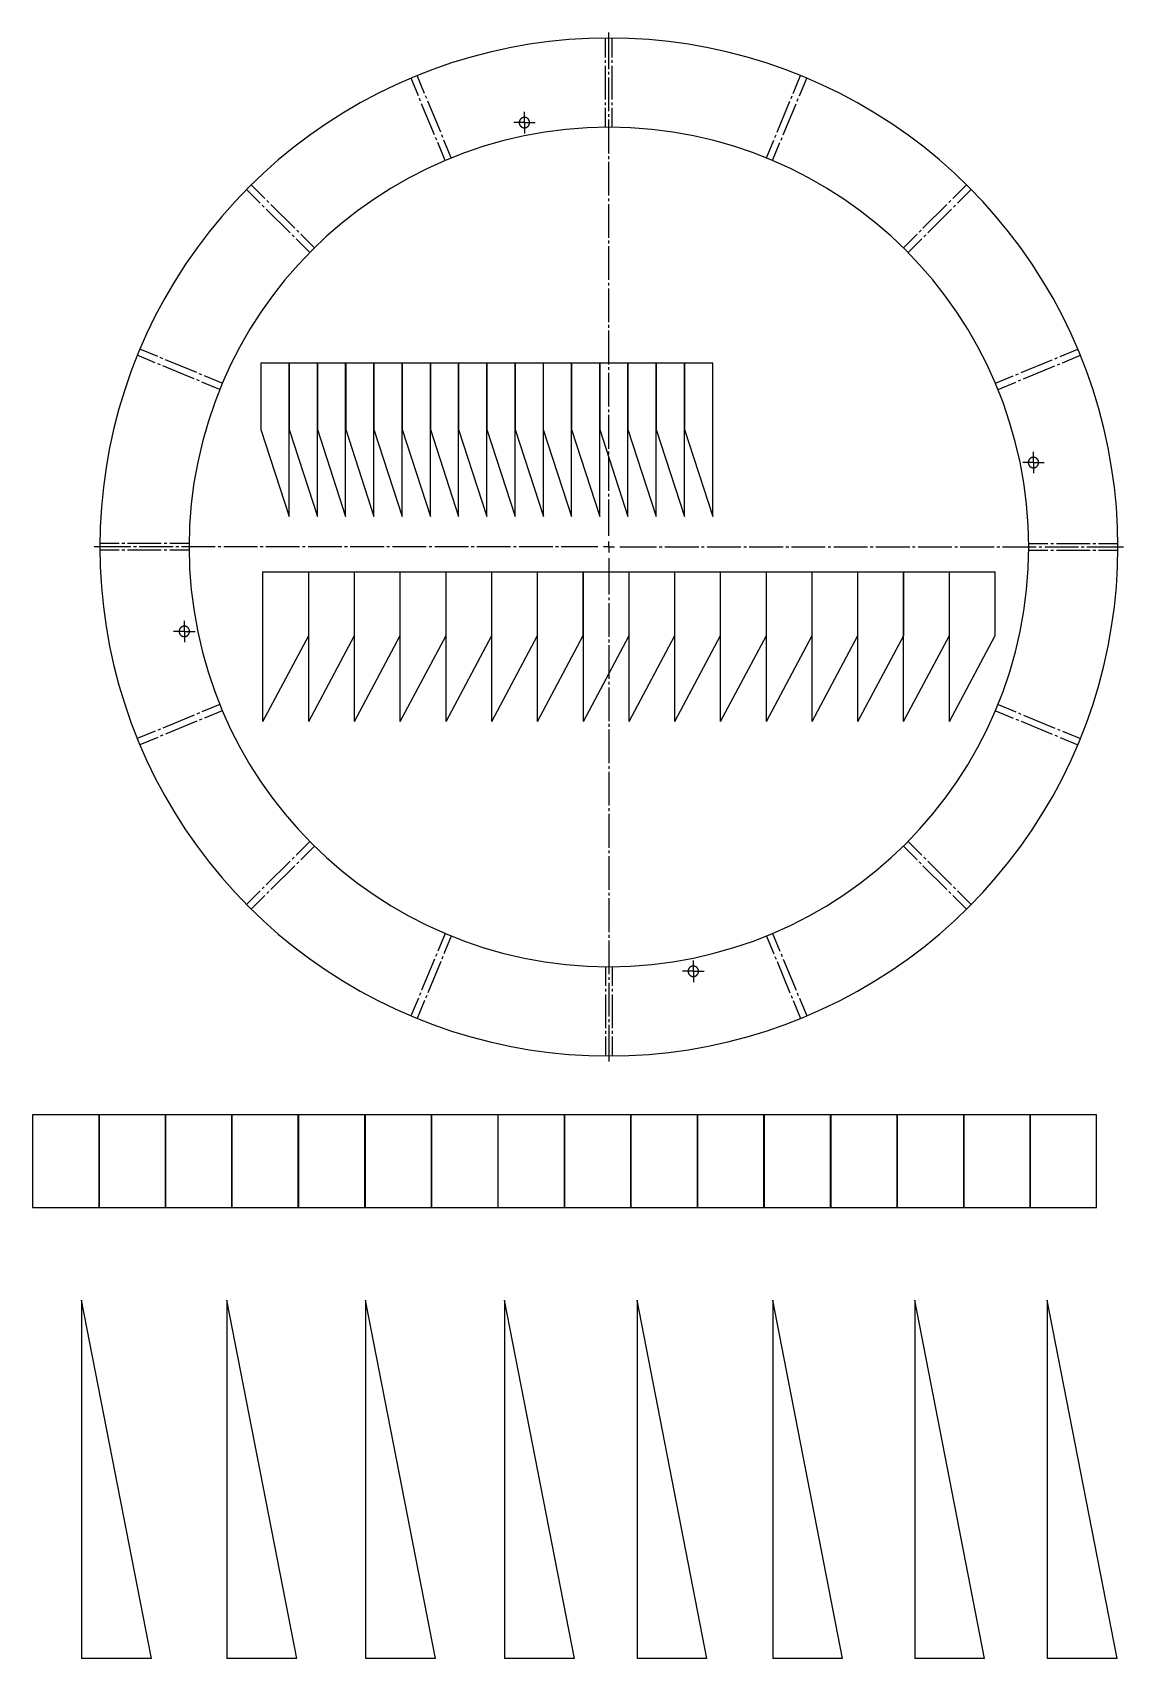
# Model space of a CAD drawing. Extents: x 84 to 1480, y 183 to 2264.
import ezdxf

# ---------------------------------------------------------------- set-up
doc = ezdxf.new("R2010")
doc.units = 0
doc.layers.add('R5_DOME_SHEET_1', color=7, linetype='CONTINUOUS')

msp = doc.modelspace()

# ---------------------------------------------------------------- linework, layer by layer
at = {"layer": 'R5_DOME_SHEET_1', "color": 7}
msp.add_lwpolyline([(1473.239963, 1605.43996), (1472.759963, 1630.999959), (1471.259963, 1656.559959), (1468.739963, 1681.999958), (1465.199963, 1707.319957), (1460.699963, 1732.519957), (1455.239964, 1757.478956), (1448.759964, 1782.259955), (1441.379964, 1806.739955), (1432.979964, 1830.919954), (1423.679964, 1854.739954), (1413.419965, 1878.139953), (1402.259965, 1901.178952), (1390.199965, 1923.739952), (1377.239966, 1945.819951), (1363.439966, 1967.358951), (1348.799966, 1988.29995), (1333.379967, 2008.69895), (1317.179967, 2028.499949), (1300.199967, 2047.639949), (1282.439968, 2066.059948), (1264.019968, 2083.759948), (1244.879969, 2100.799947), (1225.079969, 2116.999947), (1204.73997, 2132.418947), (1183.73997, 2147.059946), (1162.199971, 2160.858946), (1140.119971, 2173.819946), (1117.559972, 2185.878945), (1094.519973, 2197.039945), (1071.119973, 2207.239945), (1047.299974, 2216.599945), (1023.119974, 2224.938944), (998.639975, 2232.378944), (973.859976, 2238.858944), (948.899976, 2244.318944), (923.699977, 2248.818944), (898.379978, 2252.358944), (872.939978, 2254.818944), (847.379979, 2256.318944), (821.819979, 2256.858944), (796.25998, 2256.318944), (770.699981, 2254.818944), (745.259981, 2252.358944), (719.879982, 2248.818944), (694.739983, 2244.318944), (669.719983, 2238.858944), (644.999984, 2232.378944), (620.519984, 2224.938944), (596.339985, 2216.599945), (572.519986, 2207.239945), (549.059986, 2197.039945), (526.079987, 2185.878945), (503.519987, 2173.819946), (481.439988, 2160.858946), (459.899989, 2147.059946), (438.899989, 2132.418947), (418.49999, 2116.999947), (398.75999, 2100.799947), (379.619991, 2083.759948), (361.199991, 2066.059948), (343.439991, 2047.639949), (326.459992, 2028.499949), (310.259992, 2008.69895), (294.779993, 1988.29995), (280.199993, 1967.358951), (266.399993, 1945.819951), (253.439994, 1923.739952), (241.379994, 1901.178952), (230.219994, 1878.139953), (219.959995, 1854.739954), (210.659995, 1830.919954), (202.259995, 1806.739955), (194.819995, 1782.259955), (188.399995, 1757.478956), (182.879995, 1732.519957), (178.379996, 1707.319957), (174.899996, 1681.999958), (172.379996, 1656.559959), (170.879996, 1630.999959), (170.399996, 1605.43996), (170.879996, 1579.879961), (172.379996, 1554.319961), (174.899996, 1528.879962), (178.379996, 1503.499962), (182.879995, 1478.358963), (188.399995, 1453.339964), (194.819995, 1428.619964), (202.259995, 1404.139965), (210.659995, 1379.959966), (219.959995, 1356.139966), (230.219994, 1332.679967), (241.379994, 1309.699967), (253.439994, 1287.139968), (266.399993, 1265.059968), (280.199993, 1243.519969), (294.779993, 1222.519969), (310.259992, 1202.11997), (326.459992, 1182.37997), (343.439991, 1163.239971), (361.199991, 1144.819971), (379.619991, 1127.059972), (398.75999, 1110.079972), (418.49999, 1093.819973), (438.899989, 1078.399973), (459.899989, 1063.759973), (481.439988, 1050.019974), (503.519987, 1037.059974), (526.079987, 1024.999974), (549.059986, 1013.839975), (572.519986, 1003.579975), (596.339985, 994.279975), (620.519984, 985.879975), (644.999984, 978.439976), (669.719983, 972.019976), (694.739983, 966.499976), (719.879982, 961.999976), (745.259981, 958.519976), (770.699981, 955.999976), (796.25998, 954.499976), (821.819979, 954.019976), (847.379979, 954.499976), (872.939978, 955.999976), (898.379978, 958.519976), (923.699977, 961.999976), (948.899976, 966.499976), (973.859976, 972.019976), (998.639975, 978.439976), (1023.119974, 985.879975), (1047.299974, 994.279975), (1071.119973, 1003.579975), (1094.519973, 1013.839975), (1117.559972, 1024.999974), (1140.119971, 1037.059974), (1162.199971, 1050.019974), (1183.73997, 1063.759973), (1204.73997, 1078.399973), (1225.079969, 1093.819973), (1244.879969, 1110.079972), (1264.019968, 1127.059972), (1282.439968, 1144.819971), (1300.199967, 1163.239971), (1317.179967, 1182.37997), (1333.379967, 1202.11997), (1348.799966, 1222.519969), (1363.439966, 1243.519969), (1377.239966, 1265.059968), (1390.199965, 1287.139968), (1402.259965, 1309.699967), (1413.419965, 1332.679967), (1423.679964, 1356.139966), (1432.979964, 1379.959966), (1441.379964, 1404.139965), (1448.759964, 1428.619964), (1455.239964, 1453.339964), (1460.699963, 1478.358963), (1465.199963, 1503.499962), (1468.739963, 1528.879962), (1471.259963, 1554.319961), (1472.759963, 1579.879961)], close=True, dxfattribs=at)
for points in [[(817.55998, 2232.139944), (817.55998, 2256.858944)], [(821.819979, 2217.198945), (821.819979, 2260.398943), (821.819979, 2263.938943)], [(826.079979, 2232.139944), (826.079979, 2256.858944)], [(817.55998, 2224.938944), (817.55998, 2228.539944)], [(826.079979, 2224.938944), (826.079979, 2228.539944)], [(585.899985, 2186.059945), (576.479986, 2208.918945)], [(817.55998, 2178.139946), (817.55998, 2221.338944)], [(821.819979, 2209.999945), (821.819979, 2213.599945)], [(821.819979, 2163.198946), (821.819979, 2206.398945)], [(826.079979, 2178.139946), (826.079979, 2221.338944)], [(1057.679974, 2186.059945), (1067.099973, 2208.918945)], [(578.039986, 2182.819945), (568.619986, 2205.678945)], [(1065.539973, 2182.819945), (1074.959973, 2205.678945)], [(580.799985, 2176.218946), (579.419986, 2179.519946)], [(598.679985, 2132.958947), (582.179985, 2172.858946)], [(588.659985, 2179.458946), (587.279985, 2182.759945)], [(606.539985, 2136.198947), (590.039985, 2176.099946)], [(817.55998, 2170.938946), (817.55998, 2174.539946)], [(817.55998, 2142.619946), (817.55998, 2167.339946)], [(826.079979, 2170.938946), (826.079979, 2174.539946)], [(826.079979, 2142.619946), (826.079979, 2167.339946)], [(1037.039974, 2136.198947), (1053.539974, 2176.099946)], [(1044.899974, 2132.958947), (1061.399973, 2172.858946)], [(1054.919974, 2179.458946), (1056.299974, 2182.759945)], [(1062.779973, 2176.218946), (1064.159973, 2179.519946)], [(706.679982, 2148.619946), (700.019982, 2148.619946)], [(713.759982, 2148.619946), (706.679982, 2148.619946)], [(708.659982, 2152.999946), (708.659982, 2152.938946), (708.599982, 2152.878946), (708.539982, 2152.819946), (708.479982, 2152.759946), (708.419982, 2152.698946), (708.359982, 2152.639946), (708.359982, 2152.579946), (708.299982, 2152.458946), (708.239982, 2152.398946), (708.179982, 2152.339946), (708.119982, 2152.279946), (708.119982, 2152.218946), (708.059982, 2152.158946), (707.999982, 2152.099946), (707.999982, 2151.978946), (707.879982, 2151.858946), (707.879982, 2151.799946), (707.819982, 2151.739946), (707.759982, 2151.619946), (707.759982, 2151.559946), (707.699982, 2151.499946), (707.699982, 2151.438946), (707.639982, 2151.319946), (707.579982, 2151.259946), (707.579982, 2151.198946), (707.519982, 2151.139946), (707.519982, 2151.019946), (707.459982, 2150.958946), (707.459982, 2150.839946), (707.399982, 2150.718946), (707.399982, 2150.658946), (707.339982, 2150.599946), (707.339982, 2150.418946), (707.279982, 2150.358946), (707.279982, 2150.178946), (707.219982, 2150.119946), (707.219982, 2149.938946), (707.159982, 2149.878946), (707.159982, 2149.519946), (707.099982, 2149.458946)], [(707.099982, 2148.019946), (707.099982, 2147.839946), (707.159982, 2147.779946), (707.159982, 2147.418946), (707.219982, 2147.358946), (707.219982, 2147.178946), (707.279982, 2147.119946), (707.279982, 2146.938946), (707.339982, 2146.878946), (707.339982, 2146.698946), (707.399982, 2146.639946), (707.399982, 2146.579946), (707.459982, 2146.458946), (707.459982, 2146.339946), (707.519982, 2146.279946), (707.519982, 2146.158946), (707.579982, 2146.099946), (707.579982, 2146.039946), (707.639982, 2145.978946), (707.699982, 2145.858946), (707.699982, 2145.799946), (707.759982, 2145.739946), (707.759982, 2145.678946), (707.819982, 2145.559946), (707.879982, 2145.499946), (707.879982, 2145.438946), (707.939982, 2145.378946), (707.999982, 2145.319946), (707.999982, 2145.198946)], [(708.599982, 2144.418946), (708.659982, 2144.358946), (708.659982, 2144.299946), (708.719982, 2144.239946), (708.779982, 2144.178946), (708.839982, 2144.119946), (708.899982, 2144.059946)], [(712.919982, 2155.279946), (712.859982, 2155.218946), (712.499982, 2155.218946), (712.439982, 2155.158946), (712.259982, 2155.158946), (712.199982, 2155.099946), (712.019982, 2155.099946), (711.959982, 2155.039946), (711.779982, 2155.039946), (711.719982, 2154.978946), (711.659982, 2154.978946), (711.539982, 2154.918946), (711.419982, 2154.918946), (711.359982, 2154.858946), (711.239982, 2154.858946), (711.179982, 2154.799946), (711.119982, 2154.799946), (711.059982, 2154.739946), (710.939982, 2154.678946), (710.879982, 2154.678946), (710.819982, 2154.619946), (710.759982, 2154.619946), (710.639982, 2154.559946), (710.579982, 2154.499946), (710.519982, 2154.499946), (710.399982, 2154.378946), (710.279982, 2154.378946), (710.219982, 2154.319946), (710.159982, 2154.259946), (710.099982, 2154.259946), (710.039982, 2154.198946), (709.979982, 2154.139946), (709.919982, 2154.079946), (709.799982, 2154.019946), (709.739982, 2154.019946), (709.619982, 2153.898946), (709.559982, 2153.839946), (709.439982, 2153.718946), (709.379982, 2153.718946)], [(710.879982, 2142.619946), (710.939982, 2142.619946), (711.059982, 2142.559946), (711.119982, 2142.499946), (711.179982, 2142.499946), (711.239982, 2142.438946), (711.359982, 2142.438946), (711.419982, 2142.378946), (711.539982, 2142.378946), (711.659982, 2142.319946), (711.719982, 2142.319946), (711.779982, 2142.259946), (711.959982, 2142.259946), (712.019982, 2142.198946), (712.199982, 2142.198946), (712.259982, 2142.139946), (712.439982, 2142.139946), (712.499982, 2142.079946), (712.859982, 2142.079946), (712.919982, 2142.019946), (713.639982, 2142.019946), (713.759982, 2141.958946), (713.819982, 2142.019946), (714.539982, 2142.019946), (714.599982, 2142.079946), (714.959982, 2142.079946), (715.019982, 2142.139946), (715.199982, 2142.139946), (715.259982, 2142.198946), (715.439982, 2142.198946), (715.499982, 2142.259946), (715.679982, 2142.259946), (715.739982, 2142.319946), (715.799982, 2142.319946), (715.919982, 2142.378946), (716.039982, 2142.378946), (716.099982, 2142.438946), (716.219982, 2142.438946), (716.279982, 2142.499946), (716.339982, 2142.499946), (716.399982, 2142.559946), (716.519982, 2142.619946), (716.579982, 2142.619946), (716.639982, 2142.678946), (716.699982, 2142.678946), (716.819982, 2142.739946), (716.879982, 2142.799946), (716.939982, 2142.799946), (716.999982, 2142.858946), (717.059982, 2142.918946), (717.179982, 2142.918946), (717.299982, 2143.039946), (717.359982, 2143.039946), (717.419982, 2143.099946), (717.479982, 2143.158946), (717.539982, 2143.218946), (717.659982, 2143.279946), (717.719982, 2143.279946), (717.779982, 2143.339946), (717.839982, 2143.398946), (718.019982, 2143.579946), (718.079982, 2143.579946), (718.139982, 2143.639946), (718.199982, 2143.698946), (718.319982, 2143.819946), (718.379982, 2143.878946), (718.619982, 2144.119946), (718.679982, 2144.178946), (718.799982, 2144.299946), (718.799982, 2144.358946), (718.919982, 2144.478946), (718.979982, 2144.539946), (719.039982, 2144.599946), (719.099982, 2144.658946), (719.099982, 2144.718946), (719.159982, 2144.839946), (719.219982, 2144.898946), (719.339982, 2145.019946), (719.339982, 2145.079946), (719.399982, 2145.139946), (719.459982, 2145.198946), (719.459982, 2145.319946), (719.519982, 2145.378946), (719.579982, 2145.438946), (719.579982, 2145.499946), (719.639982, 2145.559946), (719.699982, 2145.678946), (719.699982, 2145.739946), (719.759982, 2145.799946), (719.759982, 2145.858946), (719.819982, 2145.978946), (719.879982, 2146.039946), (719.879982, 2146.099946), (719.939982, 2146.158946), (719.939982, 2146.279946), (719.999982, 2146.339946), (719.999982, 2146.458946), (720.059982, 2146.579946), (720.059982, 2146.639946), (720.119982, 2146.698946), (720.119982, 2146.878946), (720.179982, 2146.938946), (720.179982, 2147.119946), (720.239982, 2147.178946), (720.239982, 2147.358946), (720.299982, 2147.418946), (720.299982, 2147.779946), (720.359982, 2147.839946), (720.359982, 2148.559946), (720.419982, 2148.678946)], [(713.759982, 2155.698946), (713.759982, 2162.358946)], [(713.759982, 2148.619946), (713.759982, 2155.698946)], [(713.759982, 2148.619946), (713.759982, 2141.539946)], [(713.759982, 2148.619946), (720.839982, 2148.619946)], [(717.179982, 2154.378946), (717.059982, 2154.378946), (716.939982, 2154.499946), (716.879982, 2154.499946), (716.819982, 2154.559946), (716.699982, 2154.619946), (716.639982, 2154.619946), (716.579982, 2154.678946), (716.519982, 2154.678946), (716.399982, 2154.739946), (716.339982, 2154.799946), (716.279982, 2154.799946), (716.219982, 2154.858946), (716.099982, 2154.858946), (716.039982, 2154.918946), (715.919982, 2154.918946), (715.799982, 2154.978946), (715.739982, 2154.978946), (715.679982, 2155.039946), (715.499982, 2155.039946), (715.439982, 2155.099946), (715.259982, 2155.099946), (715.199982, 2155.158946), (715.019982, 2155.158946), (714.959982, 2155.218946), (714.599982, 2155.218946), (714.539982, 2155.279946), (714.359982, 2155.279946)], [(718.319982, 2153.478946), (718.199982, 2153.599946), (718.139982, 2153.658946), (718.079982, 2153.718946), (718.019982, 2153.718946), (717.959982, 2153.779946)], [(719.519982, 2151.918946), (719.459982, 2151.978946), (719.459982, 2152.099946), (719.399982, 2152.158946), (719.339982, 2152.218946), (719.339982, 2152.279946), (719.279982, 2152.339946), (719.219982, 2152.398946), (719.159982, 2152.458946), (719.099982, 2152.579946), (719.099982, 2152.639946), (719.039982, 2152.698946), (718.979982, 2152.759946)], [(720.419982, 2148.619946), (720.359982, 2148.739946), (720.359982, 2149.458946), (720.299982, 2149.519946), (720.299982, 2149.878946), (720.239982, 2149.938946), (720.239982, 2150.119946), (720.179982, 2150.178946), (720.179982, 2150.358946), (720.119982, 2150.418946), (720.119982, 2150.599946), (720.059982, 2150.658946), (720.059982, 2150.718946), (719.999982, 2150.839946), (719.999982, 2150.958946), (719.939982, 2151.019946), (719.939982, 2151.139946), (719.879982, 2151.198946), (719.879982, 2151.259946), (719.819982, 2151.319946), (719.759982, 2151.438946), (719.759982, 2151.499946)], [(720.839982, 2148.619946), (727.499982, 2148.619946)], [(821.819979, 2155.999946), (821.819979, 2159.599946)], [(821.819979, 2109.198947), (821.819979, 2152.398946)], [(601.439985, 2126.299947), (600.059985, 2129.599947)], [(612.299985, 2100.139947), (602.819985, 2122.999947)], [(609.299985, 2129.539947), (607.919985, 2132.839947)], [(620.159984, 2103.378947), (610.679985, 2126.239947)], [(709.619982, 2143.398946), (709.679982, 2143.339946), (709.739982, 2143.279946), (709.799982, 2143.279946), (709.919982, 2143.218946), (709.979982, 2143.158946), (710.039982, 2143.099946), (710.099982, 2143.039946), (710.159982, 2143.039946), (710.219982, 2142.978946), (710.279982, 2142.918946), (710.399982, 2142.918946), (710.459982, 2142.858946)], [(713.759982, 2141.539946), (713.759982, 2134.878947)], [(1023.479974, 2103.378947), (1032.899974, 2126.239947)], [(1031.339974, 2100.139947), (1040.759974, 2122.999947)], [(1034.279974, 2129.539947), (1035.659974, 2132.839947)], [(1042.139974, 2126.299947), (1043.519974, 2129.599947)], [(821.819979, 2101.999947), (821.819979, 2105.599947)], [(821.819979, 2055.198949), (821.819979, 2098.398948)], [(375.659991, 2045.598949), (358.199991, 2063.059948)], [(381.65999, 2051.599949), (364.199991, 2069.059948)], [(1261.919968, 2051.599949), (1279.439968, 2069.059948)], [(1267.919968, 2045.598949), (1285.439968, 2063.059948)], [(380.75999, 2040.499949), (378.179991, 2043.079949)], [(386.75999, 2046.499949), (384.17999, 2049.079949)], [(419.81999, 2013.43895), (389.27999, 2043.978949)], [(821.819979, 2047.999949), (821.819979, 2051.599949)], [(821.819979, 2001.19895), (821.819979, 2044.399949)], [(1223.759969, 2013.43895), (1254.299969, 2043.978949)], [(1256.819969, 2046.499949), (1259.399969, 2049.079949)], [(1262.819968, 2040.499949), (1265.399968, 2043.079949)], [(413.81999, 2007.43895), (383.27999, 2037.978949)], [(1229.759969, 2007.43895), (1260.299968, 2037.978949)], [(418.91999, 2002.33895), (416.33999, 2004.91895)], [(438.959989, 1982.29995), (421.439989, 1999.81995)], [(424.919989, 2008.33895), (422.339989, 2010.91895)], [(444.959989, 1988.29995), (427.439989, 2005.81995)], [(1198.67997, 1988.29995), (1216.13997, 2005.81995)], [(1204.67997, 1982.29995), (1222.139969, 1999.81995)], [(1218.65997, 2008.33895), (1221.239969, 2010.91895)], [(1224.659969, 2002.33895), (1227.239969, 2004.91895)], [(821.819979, 1993.99995), (821.819979, 1997.59895)], [(821.819979, 1947.198951), (821.819979, 1990.39895)], [(821.819979, 1939.999951), (821.819979, 1943.598951)], [(821.819979, 1893.198953), (821.819979, 1936.398952)], [(821.819979, 1885.999953), (821.819979, 1889.599953)], [(821.819979, 1839.199954), (821.819979, 1882.399953)], [(244.439994, 1849.218954), (221.579994, 1858.639954)], [(1399.139965, 1849.218954), (1421.999964, 1858.639954)], [(241.139994, 1841.359954), (218.339995, 1850.839954)], [(247.799994, 1838.599954), (244.439994, 1839.978954)], [(251.039994, 1846.458954), (247.739994, 1847.839954)], [(291.059993, 1820.718954), (251.099994, 1837.218954)], [(294.299993, 1828.579954), (254.399994, 1845.079954)], [(376.559991, 1840.759954), (376.559991, 1755.679956)], [(412.73999, 1840.759954), (376.559991, 1840.759954)], [(412.73999, 1644.439959), (412.73999, 1840.759954)], [(412.73999, 1840.759954), (412.73999, 1755.679956)], [(448.859989, 1840.759954), (412.73999, 1840.759954)], [(448.799989, 1840.759954), (448.799989, 1755.679956)], [(484.919988, 1840.759954), (448.799989, 1840.759954)], [(448.859989, 1644.439959), (448.859989, 1840.759954)], [(484.919988, 1644.439959), (484.919988, 1840.759954)], [(484.979988, 1840.759954), (484.979988, 1755.679956)], [(521.099987, 1840.759954), (484.979988, 1840.759954)], [(521.099987, 1644.439959), (521.099987, 1840.759954)], [(521.099987, 1840.759954), (521.099987, 1755.679956)], [(557.219986, 1840.759954), (521.099987, 1840.759954)], [(557.219986, 1644.439959), (557.219986, 1840.759954)], [(557.219986, 1840.759954), (557.219986, 1755.679956)], [(593.399985, 1840.759954), (557.219986, 1840.759954)], [(593.399985, 1644.439959), (593.399985, 1840.759954)], [(593.399985, 1840.759954), (593.399985, 1755.679956)], [(629.519984, 1840.759954), (593.399985, 1840.759954)], [(629.519984, 1644.439959), (629.519984, 1840.759954)], [(629.519984, 1840.759954), (629.519984, 1755.679956)], [(665.639983, 1840.759954), (629.519984, 1840.759954)], [(665.639983, 1644.439959), (665.639983, 1840.759954)], [(665.639983, 1840.759954), (665.639983, 1755.679956)], [(701.819982, 1840.759954), (665.639983, 1840.759954)], [(701.819982, 1644.439959), (701.819982, 1840.759954)], [(701.819982, 1840.759954), (701.819982, 1755.679956)], [(737.939982, 1840.759954), (701.819982, 1840.759954)], [(737.819982, 1840.759954), (737.819982, 1755.679956)], [(773.999981, 1840.759954), (737.819982, 1840.759954)], [(737.939982, 1644.439959), (737.939982, 1840.759954)], [(773.999981, 1644.439959), (773.999981, 1840.759954)], [(773.999981, 1840.759954), (773.999981, 1755.679956)], [(810.11998, 1840.759954), (773.999981, 1840.759954)], [(810.05998, 1840.759954), (810.05998, 1755.679956)], [(846.179979, 1840.759954), (810.05998, 1840.759954)], [(810.11998, 1644.439959), (810.11998, 1840.759954)], [(821.819979, 1831.999954), (821.819979, 1835.599954)], [(846.179979, 1644.439959), (846.179979, 1840.759954)], [(846.239979, 1840.759954), (846.239979, 1755.679956)], [(882.419978, 1840.759954), (846.239979, 1840.759954)], [(882.419978, 1644.439959), (882.419978, 1840.759954)], [(882.479978, 1840.759954), (882.479978, 1755.679956)], [(918.599977, 1840.759954), (882.479978, 1840.759954)], [(918.599977, 1840.759954), (918.599977, 1755.679956)], [(954.779976, 1840.759954), (918.599977, 1840.759954)], [(918.599977, 1644.439959), (918.599977, 1840.759954)], [(954.779976, 1644.439959), (954.779976, 1840.759954)], [(1349.279966, 1828.579954), (1389.179965, 1845.079954)], [(1352.519966, 1820.718954), (1392.419965, 1837.218954)], [(1392.539965, 1846.458954), (1395.839965, 1847.839954)], [(1395.779965, 1838.599954), (1399.079965, 1839.978954)], [(1402.379965, 1841.359954), (1425.239964, 1850.779954)], [(297.719993, 1817.958955), (294.359993, 1819.339955)], [(300.959992, 1825.819954), (297.659993, 1827.199954)], [(323.879992, 1807.099955), (301.019992, 1816.579955)], [(327.119992, 1814.958955), (304.259992, 1824.439954)], [(821.819979, 1785.199955), (821.819979, 1828.399954)], [(1316.519967, 1814.958955), (1339.319967, 1824.439954)], [(1319.759967, 1807.099955), (1342.559966, 1816.579955)], [(1342.619966, 1825.819954), (1345.919966, 1827.199954)], [(1345.859966, 1817.958955), (1349.159966, 1819.339955)], [(821.819979, 1777.999956), (821.819979, 1781.599955)], [(821.819979, 1731.198957), (821.819979, 1774.399956)], [(376.559991, 1755.679956), (412.73999, 1644.439959)], [(412.73999, 1755.679956), (448.859989, 1644.439959)], [(448.799989, 1755.679956), (484.919988, 1644.439959)], [(484.979988, 1755.679956), (521.099987, 1644.439959)], [(521.099987, 1755.679956), (557.219986, 1644.439959)], [(557.219986, 1755.679956), (593.399985, 1644.439959)], [(593.399985, 1755.679956), (629.519984, 1644.439959)], [(629.519984, 1755.679956), (665.639983, 1644.439959)], [(665.639983, 1755.679956), (701.819982, 1644.439959)], [(701.819982, 1755.679956), (737.939982, 1644.439959)], [(737.819982, 1755.679956), (773.999981, 1644.439959)], [(773.999981, 1755.679956), (810.11998, 1644.439959)], [(810.05998, 1755.679956), (846.179979, 1644.439959)], [(846.239979, 1755.679956), (882.419978, 1644.439959)], [(882.479978, 1755.679956), (918.599977, 1644.439959)], [(918.599977, 1755.679956), (954.779976, 1644.439959)], [(821.819979, 1723.999957), (821.819979, 1727.599957)], [(821.819979, 1677.199958), (821.819979, 1720.399957)], [(1358.039966, 1713.499957), (1351.379966, 1713.499957)], [(1365.119966, 1713.499957), (1358.039966, 1713.499957)], [(1360.019966, 1717.879957), (1360.019966, 1717.819957), (1359.959966, 1717.759957), (1359.899966, 1717.698957), (1359.839966, 1717.639957), (1359.779966, 1717.579957), (1359.719966, 1717.519957), (1359.719966, 1717.458957), (1359.659966, 1717.339957), (1359.599966, 1717.279957), (1359.539966, 1717.218957), (1359.479966, 1717.159957), (1359.479966, 1717.099957), (1359.359966, 1716.978957), (1359.359966, 1716.859957), (1359.239966, 1716.739957), (1359.239966, 1716.679957), (1359.179966, 1716.619957), (1359.119966, 1716.499957), (1359.119966, 1716.439957), (1359.059966, 1716.379957), (1359.059966, 1716.319957), (1358.999966, 1716.198957), (1358.939966, 1716.139957), (1358.939966, 1716.079957), (1358.879966, 1716.019957), (1358.879966, 1715.899957), (1358.819966, 1715.839957), (1358.819966, 1715.718957), (1358.759966, 1715.599957), (1358.759966, 1715.539957), (1358.699966, 1715.478957), (1358.699966, 1715.299957), (1358.639966, 1715.239957), (1358.639966, 1715.059957), (1358.579966, 1714.999957), (1358.579966, 1714.819957), (1358.519966, 1714.759957), (1358.519966, 1714.399957), (1358.459966, 1714.339957)], [(1358.459966, 1712.899957), (1358.459966, 1712.718957), (1358.519966, 1712.659957), (1358.519966, 1712.299957), (1358.579966, 1712.239957), (1358.579966, 1712.059957), (1358.639966, 1711.999957), (1358.639966, 1711.819957), (1358.699966, 1711.759957), (1358.699966, 1711.579957), (1358.759966, 1711.519957), (1358.759966, 1711.458957), (1358.819966, 1711.339957), (1358.819966, 1711.218957), (1358.879966, 1711.159957), (1358.879966, 1711.039957), (1358.939966, 1710.978957), (1358.939966, 1710.919957), (1358.999966, 1710.859957), (1359.059966, 1710.739957), (1359.059966, 1710.679957), (1359.119966, 1710.619957), (1359.119966, 1710.559957), (1359.179966, 1710.439957), (1359.239966, 1710.379957), (1359.239966, 1710.319957), (1359.359966, 1710.198957), (1359.359966, 1710.079957)], [(1359.959966, 1709.299957), (1360.019966, 1709.239957), (1360.019966, 1709.179957), (1360.259966, 1708.939957)], [(1364.279966, 1720.159957), (1364.219966, 1720.099957), (1363.859966, 1720.099957), (1363.799966, 1720.039957), (1363.619966, 1720.039957), (1363.559966, 1719.978957), (1363.379966, 1719.978957), (1363.319966, 1719.919957), (1363.139966, 1719.919957), (1363.079966, 1719.859957), (1363.019966, 1719.859957), (1362.899966, 1719.799957), (1362.779966, 1719.799957), (1362.719966, 1719.739957), (1362.599966, 1719.739957), (1362.539966, 1719.679957), (1362.479966, 1719.679957), (1362.419966, 1719.619957), (1362.299966, 1719.559957), (1362.239966, 1719.559957), (1362.179966, 1719.499957), (1362.119966, 1719.499957), (1361.999966, 1719.439957), (1361.939966, 1719.379957), (1361.879966, 1719.379957), (1361.819966, 1719.319957), (1361.759966, 1719.259957), (1361.639966, 1719.259957), (1361.519966, 1719.139957), (1361.459966, 1719.139957), (1361.399966, 1719.079957), (1361.339966, 1719.019957), (1361.279966, 1718.958957), (1361.159966, 1718.899957), (1361.099966, 1718.899957), (1361.039966, 1718.839957), (1360.979966, 1718.779957), (1360.919966, 1718.718957), (1360.859966, 1718.659957), (1360.799966, 1718.599957), (1360.739966, 1718.599957)], [(1360.979966, 1708.279957), (1361.039966, 1708.218957), (1361.099966, 1708.159957), (1361.159966, 1708.159957), (1361.279966, 1708.099957), (1361.339966, 1708.039957), (1361.399966, 1707.978957), (1361.459966, 1707.919957), (1361.519966, 1707.919957), (1361.639966, 1707.799957), (1361.759966, 1707.799957), (1361.819966, 1707.739957)], [(1362.239966, 1707.499957), (1362.299966, 1707.499957), (1362.419966, 1707.439957), (1362.479966, 1707.379957), (1362.539966, 1707.379957), (1362.599966, 1707.319957), (1362.719966, 1707.319957), (1362.779966, 1707.259957), (1362.899966, 1707.259957), (1363.019966, 1707.198957), (1363.079966, 1707.198957), (1363.139966, 1707.139957), (1363.319966, 1707.139957), (1363.379966, 1707.079957), (1363.559966, 1707.079957), (1363.619966, 1707.019957), (1363.799966, 1707.019957), (1363.859966, 1706.958957), (1364.219966, 1706.958957), (1364.279966, 1706.899957), (1364.999966, 1706.899957), (1365.119966, 1706.839957), (1365.179966, 1706.899957), (1365.899966, 1706.899957), (1365.959966, 1706.958957), (1366.319966, 1706.958957), (1366.379966, 1707.019957), (1366.559966, 1707.019957), (1366.619966, 1707.079957), (1366.799966, 1707.079957), (1366.859966, 1707.139957), (1367.039966, 1707.139957), (1367.099966, 1707.198957), (1367.159966, 1707.198957), (1367.279966, 1707.259957), (1367.399966, 1707.259957), (1367.459966, 1707.319957), (1367.579966, 1707.319957), (1367.639966, 1707.379957), (1367.699966, 1707.379957), (1367.759966, 1707.439957), (1367.879966, 1707.499957), (1367.939966, 1707.499957), (1367.999966, 1707.559957), (1368.059966, 1707.559957), (1368.179966, 1707.619957), (1368.239966, 1707.679957), (1368.299966, 1707.679957), (1368.419966, 1707.799957), (1368.539966, 1707.799957), (1368.599966, 1707.859957), (1368.659966, 1707.919957), (1368.719966, 1707.919957), (1368.779966, 1707.978957), (1368.839966, 1708.039957), (1368.899966, 1708.099957), (1369.019966, 1708.159957), (1369.079966, 1708.159957), (1369.139966, 1708.218957), (1369.199966, 1708.279957), (1369.259966, 1708.339957), (1369.319966, 1708.399957), (1369.379966, 1708.458957), (1369.439966, 1708.458957), (1369.499966, 1708.519957), (1369.559966, 1708.579957), (1369.619966, 1708.639957), (1369.679966, 1708.698957), (1369.739966, 1708.759957), (1369.859966, 1708.879957), (1369.979966, 1708.999957), (1370.099966, 1709.119957), (1370.159966, 1709.179957), (1370.159966, 1709.239957), (1370.219966, 1709.299957), (1370.279966, 1709.359957), (1370.339966, 1709.419957), (1370.399966, 1709.478957), (1370.459966, 1709.539957), (1370.459966, 1709.599957), (1370.519966, 1709.718957), (1370.579966, 1709.779957), (1370.639966, 1709.839957), (1370.699966, 1709.899957), (1370.699966, 1709.958957), (1370.819966, 1710.079957), (1370.819966, 1710.198957), (1370.939966, 1710.319957), (1370.939966, 1710.379957), (1370.999966, 1710.439957), (1371.059966, 1710.559957), (1371.059966, 1710.619957), (1371.119966, 1710.679957), (1371.119966, 1710.739957), (1371.179966, 1710.859957), (1371.239966, 1710.919957), (1371.239966, 1710.978957), (1371.299966, 1711.039957), (1371.299966, 1711.159957), (1371.359966, 1711.218957), (1371.359966, 1711.339957), (1371.419966, 1711.458957), (1371.419966, 1711.519957), (1371.479966, 1711.579957), (1371.479966, 1711.759957), (1371.539966, 1711.819957), (1371.539966, 1711.999957), (1371.599966, 1712.059957), (1371.599966, 1712.239957), (1371.659966, 1712.299957), (1371.659966, 1712.659957), (1371.719966, 1712.718957), (1371.719966, 1713.439957), (1371.779966, 1713.559957)], [(1365.119966, 1720.579957), (1365.119966, 1727.239957)], [(1365.119966, 1713.499957), (1365.119966, 1720.579957)], [(1365.119966, 1713.499957), (1365.119966, 1706.419957)], [(1365.119966, 1713.499957), (1372.199966, 1713.499957)], [(1368.539966, 1719.259957), (1368.419966, 1719.259957), (1368.359966, 1719.319957), (1368.299966, 1719.379957), (1368.239966, 1719.379957), (1368.179966, 1719.439957), (1368.059966, 1719.499957), (1367.999966, 1719.499957), (1367.939966, 1719.559957), (1367.879966, 1719.559957), (1367.759966, 1719.619957), (1367.699966, 1719.679957), (1367.639966, 1719.679957), (1367.579966, 1719.739957), (1367.459966, 1719.739957), (1367.399966, 1719.799957), (1367.279966, 1719.799957), (1367.159966, 1719.859957), (1367.099966, 1719.859957), (1367.039966, 1719.919957), (1366.859966, 1719.919957), (1366.799966, 1719.978957), (1366.619966, 1719.978957), (1366.559966, 1720.039957), (1366.379966, 1720.039957), (1366.319966, 1720.099957), (1365.959966, 1720.099957), (1365.899966, 1720.159957), (1365.719966, 1720.159957)], [(1369.679966, 1718.359957), (1369.619966, 1718.419957), (1369.559966, 1718.478957), (1369.499966, 1718.539957), (1369.439966, 1718.599957), (1369.379966, 1718.599957), (1369.319966, 1718.659957)], [(1370.879966, 1716.799957), (1370.819966, 1716.859957), (1370.819966, 1716.978957), (1370.699966, 1717.099957), (1370.699966, 1717.159957), (1370.639966, 1717.218957), (1370.579966, 1717.279957), (1370.519966, 1717.339957), (1370.459966, 1717.458957), (1370.459966, 1717.519957), (1370.399966, 1717.579957), (1370.339966, 1717.639957)], [(1371.779966, 1713.499957), (1371.719966, 1713.619957), (1371.719966, 1714.339957), (1371.659966, 1714.399957), (1371.659966, 1714.759957), (1371.599966, 1714.819957), (1371.599966, 1714.999957), (1371.539966, 1715.059957), (1371.539966, 1715.239957), (1371.479966, 1715.299957), (1371.479966, 1715.478957), (1371.419966, 1715.539957), (1371.419966, 1715.599957), (1371.359966, 1715.718957), (1371.359966, 1715.839957), (1371.299966, 1715.899957), (1371.299966, 1716.019957), (1371.239966, 1716.079957), (1371.239966, 1716.139957), (1371.179966, 1716.198957), (1371.119966, 1716.319957), (1371.119966, 1716.379957)], [(1372.199966, 1713.499957), (1378.859966, 1713.499957)], [(1365.119966, 1706.419957), (1365.119966, 1699.759958)], [(821.819979, 1669.999958), (821.819979, 1673.599958)], [(821.819979, 1619.59996), (821.819979, 1666.399958)], [(210.059995, 1605.43996), (166.859996, 1605.43996), (163.319996, 1605.43996)], [(195.059995, 1609.69996), (170.399996, 1609.69996)], [(202.259995, 1609.69996), (198.659995, 1609.69996)], [(249.059994, 1609.69996), (205.859995, 1609.69996)], [(217.259995, 1605.43996), (213.659995, 1605.43996)], [(264.059993, 1605.43996), (220.859994, 1605.43996)], [(256.259994, 1609.69996), (252.659994, 1609.69996)], [(284.579993, 1609.69996), (259.859994, 1609.69996)], [(271.259993, 1605.43996), (267.659993, 1605.43996)], [(318.059992, 1605.43996), (274.859993, 1605.43996)], [(325.259992, 1605.43996), (321.659992, 1605.43996)], [(372.059991, 1605.43996), (328.859992, 1605.43996)], [(379.259991, 1605.43996), (375.659991, 1605.43996)], [(426.059989, 1605.43996), (382.85999, 1605.43996)], [(433.259989, 1605.43996), (429.659989, 1605.43996)], [(480.059988, 1605.43996), (436.859989, 1605.43996)], [(487.259988, 1605.43996), (483.659988, 1605.43996)], [(534.059987, 1605.43996), (490.859988, 1605.43996)], [(541.259986, 1605.43996), (537.659987, 1605.43996)], [(588.059985, 1605.43996), (544.859986, 1605.43996)], [(595.259985, 1605.43996), (591.659985, 1605.43996)], [(642.059984, 1605.43996), (598.859985, 1605.43996)], [(649.259984, 1605.43996), (645.659984, 1605.43996)], [(696.059983, 1605.43996), (652.859984, 1605.43996)], [(703.259982, 1605.43996), (699.659983, 1605.43996)], [(750.059981, 1605.43996), (706.859982, 1605.43996)], [(757.259981, 1605.43996), (753.659981, 1605.43996)], [(807.65998, 1605.43996), (760.859981, 1605.43996)], [(821.819979, 1605.43996), (814.73998, 1605.43996)], [(821.819979, 1605.43996), (821.819979, 1612.51996)], [(821.819979, 1605.43996), (821.819979, 1598.35996)], [(821.819979, 1605.43996), (828.899979, 1605.43996)], [(835.979979, 1605.43996), (882.719978, 1605.43996)], [(886.319978, 1605.43996), (889.919978, 1605.43996)], [(893.519978, 1605.43996), (936.719977, 1605.43996)], [(940.319976, 1605.43996), (943.919976, 1605.43996)], [(947.519976, 1605.43996), (990.719975, 1605.43996)], [(994.319975, 1605.43996), (997.919975, 1605.43996)], [(1001.519975, 1605.43996), (1044.719974, 1605.43996)], [(1048.319974, 1605.43996), (1051.919974, 1605.43996)], [(1055.519974, 1605.43996), (1098.719973, 1605.43996)], [(1102.319972, 1605.43996), (1105.919972, 1605.43996)], [(1109.519972, 1605.43996), (1152.719971, 1605.43996)], [(1156.319971, 1605.43996), (1159.919971, 1605.43996)], [(1163.519971, 1605.43996), (1206.71997, 1605.43996)], [(1210.31997, 1605.43996), (1213.91997, 1605.43996)], [(1217.51997, 1605.43996), (1260.719968, 1605.43996)], [(1264.319968, 1605.43996), (1267.919968, 1605.43996)], [(1271.519968, 1605.43996), (1314.719967, 1605.43996)], [(1318.319967, 1605.43996), (1321.919967, 1605.43996)], [(1325.519967, 1605.43996), (1368.719966, 1605.43996)], [(1359.059966, 1609.69996), (1383.719965, 1609.69996)], [(1372.319966, 1605.43996), (1375.919966, 1605.43996)], [(1379.519966, 1605.43996), (1422.719964, 1605.43996)], [(1387.319965, 1609.69996), (1390.919965, 1609.69996)], [(1394.519965, 1609.69996), (1437.719964, 1609.69996)], [(1426.319964, 1605.43996), (1429.919964, 1605.43996)], [(1433.519964, 1605.43996), (1476.719963, 1605.43996), (1480.319963, 1605.43996)], [(1441.319964, 1609.69996), (1444.919964, 1609.69996)], [(1448.519964, 1609.69996), (1473.239963, 1609.69996)], [(195.059995, 1601.17996), (170.399996, 1601.17996)], [(202.259995, 1601.17996), (198.659995, 1601.17996)], [(249.059994, 1601.17996), (205.859995, 1601.17996)], [(256.259994, 1601.17996), (252.659994, 1601.17996)], [(284.579993, 1601.17996), (259.859994, 1601.17996)], [(821.819979, 1591.27996), (821.819979, 1544.539961)], [(1359.059966, 1601.17996), (1383.719965, 1601.17996)], [(1387.319965, 1601.17996), (1390.919965, 1601.17996)], [(1394.519965, 1601.17996), (1437.719964, 1601.17996)], [(1441.319964, 1601.17996), (1444.919964, 1601.17996)], [(1448.519964, 1601.17996), (1473.239963, 1601.17996)], [(379.079991, 1382.059965), (379.079991, 1573.759961), (437.699989, 1573.759961)], [(437.699989, 1492.279963), (437.699989, 1573.759961)], [(437.699989, 1382.059965), (437.699989, 1573.759961), (496.259988, 1573.759961)], [(496.259988, 1492.279963), (496.259988, 1573.759961)], [(496.319988, 1382.059965), (496.319988, 1573.759961), (554.879986, 1573.759961)], [(554.819986, 1382.059965), (554.819986, 1573.759961), (613.379985, 1573.759961)], [(554.879986, 1492.279963), (554.879986, 1573.759961)], [(613.379985, 1492.279963), (613.379985, 1573.759961)], [(613.379985, 1382.059965), (613.379985, 1573.759961), (671.939983, 1573.759961)], [(671.939983, 1492.279963), (671.939983, 1573.759961)], [(671.939983, 1382.059965), (671.939983, 1573.759961), (730.499982, 1573.759961)], [(730.499982, 1492.279963), (730.499982, 1573.759961)], [(730.499982, 1382.059965), (730.499982, 1573.759961), (789.05998, 1573.759961)], [(789.05998, 1492.279963), (789.05998, 1573.759961)], [(789.11998, 1382.059965), (789.11998, 1573.759961), (847.679979, 1573.759961)], [(847.679979, 1492.279963), (847.679979, 1573.759961)], [(847.679979, 1382.059965), (847.679979, 1573.759961), (906.239977, 1573.759961)], [(906.239977, 1492.279963), (906.239977, 1573.759961)], [(906.239977, 1382.059965), (906.239977, 1573.759961), (964.799976, 1573.759961)], [(964.739976, 1382.059965), (964.739976, 1573.759961), (1023.359974, 1573.759961)], [(964.799976, 1492.279963), (964.799976, 1573.759961)], [(1023.359974, 1492.279963), (1023.359974, 1573.759961)], [(1023.359974, 1382.059965), (1023.359974, 1573.759961), (1081.919973, 1573.759961)], [(1081.919973, 1492.279963), (1081.919973, 1573.759961)], [(1081.919973, 1382.059965), (1081.919973, 1573.759961), (1140.479971, 1573.759961)], [(1140.479971, 1492.279963), (1140.479971, 1573.759961)], [(1140.479971, 1382.059965), (1140.479971, 1573.759961), (1199.03997, 1573.759961)], [(1198.97997, 1382.059965), (1198.97997, 1573.759961), (1257.539969, 1573.759961)], [(1199.03997, 1492.279963), (1199.03997, 1573.759961)], [(1257.539969, 1492.279963), (1257.539969, 1573.759961)], [(1257.539969, 1382.059965), (1257.539969, 1573.759961), (1316.159967, 1573.759961)], [(1316.159967, 1492.279963), (1316.159967, 1573.759961)], [(821.819979, 1540.939961), (821.819979, 1537.339962)], [(821.819979, 1533.739962), (821.819979, 1490.539963)], [(273.419993, 1501.759962), (273.419993, 1501.699962), (273.359993, 1501.639962), (273.299993, 1501.579962), (273.179993, 1501.458962), (273.119993, 1501.399962), (273.119993, 1501.339962), (273.059993, 1501.218962), (272.939993, 1501.099962), (272.879993, 1501.039962), (272.879993, 1500.978962), (272.759993, 1500.859962), (272.759993, 1500.739962), (272.699993, 1500.679962), (272.639993, 1500.619962), (272.639993, 1500.559962), (272.579993, 1500.499962), (272.519993, 1500.379962), (272.519993, 1500.319962), (272.459993, 1500.259962), (272.459993, 1500.199962), (272.399993, 1500.079962), (272.339993, 1500.019962), (272.339993, 1499.958963), (272.279993, 1499.899963), (272.279993, 1499.779963), (272.219993, 1499.718963), (272.219993, 1499.599963), (272.159993, 1499.478963), (272.159993, 1499.419963), (272.099993, 1499.359963), (272.099993, 1499.179963), (272.039993, 1499.119963), (272.039993, 1498.939963), (271.979993, 1498.879963), (271.979993, 1498.699963), (271.919993, 1498.639963), (271.919993, 1498.279963), (271.859993, 1498.218963)], [(277.679993, 1504.039962), (277.619993, 1503.978962), (277.259993, 1503.978962), (277.199993, 1503.919962), (277.019993, 1503.919962), (276.959993, 1503.859962), (276.779993, 1503.859962), (276.719993, 1503.799962), (276.539993, 1503.799962), (276.479993, 1503.739962), (276.419993, 1503.739962), (276.299993, 1503.679962), (276.179993, 1503.679962), (276.119993, 1503.619962), (275.999993, 1503.619962), (275.939993, 1503.559962), (275.879993, 1503.559962), (275.819993, 1503.499962), (275.699993, 1503.439962), (275.639993, 1503.439962), (275.579993, 1503.379962), (275.519993, 1503.379962), (275.399993, 1503.319962), (275.339993, 1503.259962), (275.279993, 1503.259962), (275.219993, 1503.199962), (275.159993, 1503.139962), (275.039993, 1503.139962), (274.979993, 1503.079962), (274.919993, 1503.019962), (274.859993, 1503.019962), (274.799993, 1502.958962), (274.679993, 1502.839962), (274.559993, 1502.779962), (274.499993, 1502.779962), (274.439993, 1502.718962), (274.319993, 1502.599962), (274.199993, 1502.478962), (274.139993, 1502.478962)], [(278.519993, 1504.458962), (278.519993, 1511.119962)], [(278.519993, 1497.379963), (278.519993, 1504.458962)], [(281.939993, 1503.139962), (281.819993, 1503.139962), (281.759993, 1503.199962), (281.699993, 1503.259962), (281.639993, 1503.259962), (281.579993, 1503.319962), (281.459993, 1503.379962), (281.399993, 1503.379962), (281.339993, 1503.439962), (281.279993, 1503.439962), (281.159993, 1503.499962), (281.099993, 1503.559962), (281.039993, 1503.559962), (280.979993, 1503.619962), (280.859993, 1503.619962), (280.799993, 1503.679962), (280.679993, 1503.679962), (280.559993, 1503.739962), (280.499993, 1503.739962), (280.439993, 1503.799962), (280.259993, 1503.799962), (280.199993, 1503.859962), (280.019993, 1503.859962), (279.959993, 1503.919962), (279.779993, 1503.919962), (279.719993, 1503.978962), (279.359993, 1503.978962), (279.299993, 1504.039962), (279.119993, 1504.039962)], [(283.079993, 1502.239962), (283.019993, 1502.299962), (282.959993, 1502.359962), (282.839993, 1502.478962), (282.779993, 1502.478962), (282.719993, 1502.539962)], [(284.279993, 1500.679962), (284.219993, 1500.739962), (284.219993, 1500.859962), (284.099993, 1500.978962), (284.099993, 1501.039962), (284.039993, 1501.099962), (283.919993, 1501.218962), (283.859993, 1501.339962), (283.859993, 1501.399962), (283.799993, 1501.458962), (283.739993, 1501.519962)], [(285.179993, 1497.379963), (285.119993, 1497.499963), (285.119993, 1498.218963), (285.059993, 1498.279963), (285.059993, 1498.639963), (284.999993, 1498.699963), (284.999993, 1498.879963), (284.939993, 1498.939963), (284.939993, 1499.119963), (284.879993, 1499.179963), (284.879993, 1499.359963), (284.819993, 1499.419963), (284.819993, 1499.478963), (284.759993, 1499.599963), (284.759993, 1499.718963), (284.699993, 1499.779963), (284.699993, 1499.899963), (284.639993, 1499.958963), (284.639993, 1500.019962), (284.579993, 1500.079962), (284.519993, 1500.199962), (284.519993, 1500.259962)], [(271.439993, 1497.379963), (264.779993, 1497.379963)], [(278.519993, 1497.379963), (271.439993, 1497.379963)], [(271.859993, 1496.779963), (271.859993, 1496.599963), (271.919993, 1496.539963), (271.919993, 1496.179963), (271.979993, 1496.119963), (271.979993, 1495.939963), (272.039993, 1495.879963), (272.039993, 1495.699963), (272.099993, 1495.639963), (272.099993, 1495.458963), (272.159993, 1495.399963), (272.159993, 1495.339963), (272.219993, 1495.218963), (272.219993, 1495.099963), (272.279993, 1495.039963), (272.279993, 1494.919963), (272.339993, 1494.859963), (272.339993, 1494.799963), (272.399993, 1494.739963), (272.459993, 1494.619963), (272.459993, 1494.559963), (272.519993, 1494.499963), (272.519993, 1494.439963), (272.579993, 1494.319963), (272.639993, 1494.259963), (272.639993, 1494.199963), (272.699993, 1494.139963), (272.759993, 1494.079963), (272.759993, 1493.958963)], [(273.359993, 1493.179963), (273.419993, 1493.119963), (273.419993, 1493.059963), (273.479993, 1492.999963), (273.539993, 1492.939963), (273.599993, 1492.879963), (273.659993, 1492.819963)], [(274.379993, 1492.159963), (274.439993, 1492.099963), (274.499993, 1492.039963), (274.559993, 1492.039963), (274.679993, 1491.978963), (274.799993, 1491.859963), (274.859993, 1491.799963), (274.919993, 1491.799963), (274.979993, 1491.739963), (275.039993, 1491.679963), (275.159993, 1491.679963), (275.219993, 1491.619963)], [(275.639993, 1491.379963), (275.699993, 1491.379963), (275.819993, 1491.319963), (275.879993, 1491.259963), (275.939993, 1491.259963), (275.999993, 1491.199963), (276.119993, 1491.199963), (276.179993, 1491.139963), (276.299993, 1491.139963), (276.419993, 1491.079963), (276.479993, 1491.079963), (276.539993, 1491.019963), (276.719993, 1491.019963), (276.779993, 1490.958963), (276.959993, 1490.958963), (277.019993, 1490.899963), (277.199993, 1490.899963), (277.259993, 1490.839963), (277.619993, 1490.839963), (277.679993, 1490.779963), (278.399993, 1490.779963), (278.519993, 1490.718963), (278.579993, 1490.779963), (279.299993, 1490.779963), (279.359993, 1490.839963), (279.719993, 1490.839963), (279.779993, 1490.899963), (279.959993, 1490.899963), (280.019993, 1490.958963), (280.199993, 1490.958963), (280.259993, 1491.019963), (280.439993, 1491.019963), (280.499993, 1491.079963), (280.559993, 1491.079963), (280.679993, 1491.139963), (280.799993, 1491.139963), (280.859993, 1491.199963), (280.979993, 1491.199963), (281.039993, 1491.259963), (281.099993, 1491.259963), (281.159993, 1491.319963), (281.279993, 1491.379963), (281.339993, 1491.379963), (281.399993, 1491.439963), (281.459993, 1491.439963), (281.579993, 1491.499963), (281.639993, 1491.559963), (281.699993, 1491.559963), (281.759993, 1491.619963), (281.819993, 1491.679963), (281.939993, 1491.679963), (281.999993, 1491.739963), (282.059993, 1491.799963), (282.119993, 1491.799963), (282.179993, 1491.859963), (282.299993, 1491.978963), (282.419993, 1492.039963), (282.479993, 1492.039963), (282.539993, 1492.099963), (282.659993, 1492.218963), (282.779993, 1492.339963), (282.839993, 1492.339963), (282.959993, 1492.458963), (283.019993, 1492.519963), (283.079993, 1492.579963), (283.139993, 1492.639963), (283.199993, 1492.699963), (283.259993, 1492.759963), (283.319993, 1492.819963), (283.379993, 1492.879963), (283.439993, 1492.939963), (283.499993, 1492.999963), (283.559993, 1493.059963), (283.559993, 1493.119963), (283.619993, 1493.179963), (283.679993, 1493.239963), (283.799993, 1493.359963), (283.859993, 1493.419963), (283.859993, 1493.478963), (283.919993, 1493.599963), (284.039993, 1493.718963), (284.099993, 1493.779963), (284.099993, 1493.839963), (284.219993, 1493.958963), (284.219993, 1494.079963), (284.279993, 1494.139963), (284.339993, 1494.199963), (284.339993, 1494.259963), (284.399993, 1494.319963), (284.459993, 1494.439963), (284.459993, 1494.499963), (284.519993, 1494.559963), (284.519993, 1494.619963), (284.579993, 1494.739963), (284.639993, 1494.799963), (284.639993, 1494.859963), (284.699993, 1494.919963), (284.699993, 1495.039963), (284.759993, 1495.099963), (284.759993, 1495.218963), (284.819993, 1495.339963), (284.819993, 1495.399963), (284.879993, 1495.458963), (284.879993, 1495.639963), (284.939993, 1495.699963), (284.939993, 1495.879963), (284.999993, 1495.939963), (284.999993, 1496.119963), (285.059993, 1496.179963), (285.059993, 1496.539963), (285.119993, 1496.599963), (285.119993, 1497.319963), (285.179993, 1497.439963)], [(278.519993, 1497.379963), (278.519993, 1490.239963)], [(278.519993, 1497.379963), (285.599993, 1497.379963)], [(278.519993, 1490.239963), (278.519993, 1483.579963)], [(285.599993, 1497.379963), (292.259993, 1497.379963)], [(379.079991, 1382.059965), (437.699989, 1492.279963)], [(437.699989, 1382.059965), (496.259988, 1492.279963)], [(496.319988, 1382.059965), (554.879986, 1492.279963)], [(554.819986, 1382.059965), (613.379985, 1492.279963)], [(613.379985, 1382.059965), (671.939983, 1492.279963)], [(671.939983, 1382.059965), (730.499982, 1492.279963)], [(730.499982, 1382.059965), (789.05998, 1492.279963)], [(789.11998, 1382.059965), (847.679979, 1492.279963)], [(821.819979, 1486.939963), (821.819979, 1483.339963)], [(821.819979, 1479.739963), (821.819979, 1436.539964)], [(847.679979, 1382.059965), (906.239977, 1492.279963)], [(906.239977, 1382.059965), (964.799976, 1492.279963)], [(964.739976, 1382.059965), (1023.359974, 1492.279963)], [(1023.359974, 1382.059965), (1081.919973, 1492.279963)], [(1081.919973, 1382.059965), (1140.479971, 1492.279963)], [(1140.479971, 1382.059965), (1199.03997, 1492.279963)], [(1198.97997, 1382.059965), (1257.539969, 1492.279963)], [(1257.539969, 1382.059965), (1316.159967, 1492.279963)], [(821.819979, 1432.939964), (821.819979, 1429.339964)], [(821.819979, 1425.739964), (821.819979, 1382.539965)], [(323.879992, 1403.779965), (301.019992, 1394.359965)], [(327.119992, 1395.919965), (304.259992, 1386.499965)], [(1316.519967, 1395.919965), (1339.319967, 1386.499965)], [(1319.759967, 1403.779965), (1342.559966, 1394.359965)], [(291.059993, 1390.219965), (251.099994, 1373.719966)], [(294.299993, 1382.359965), (254.399994, 1365.859966)], [(297.719993, 1392.979965), (294.359993, 1391.599965)], [(300.959992, 1385.119965), (297.659993, 1383.739965)], [(821.819979, 1378.939966), (821.819979, 1375.339966)], [(1342.619966, 1385.119965), (1345.919966, 1383.739965)], [(1345.859966, 1392.979965), (1349.159966, 1391.599965)], [(1349.279966, 1382.359965), (1389.179965, 1365.859966)], [(1352.519966, 1390.219965), (1392.419965, 1373.719966)], [(241.139994, 1369.579966), (218.339995, 1360.159966)], [(244.439994, 1361.719966), (221.579994, 1352.299966)], [(247.799994, 1372.339966), (244.439994, 1370.959966)], [(251.039994, 1364.479966), (247.739994, 1363.099966)], [(821.819979, 1371.739966), (821.819979, 1328.539967)], [(1392.539965, 1364.479966), (1395.839965, 1363.099966)], [(1395.779965, 1372.339966), (1399.079965, 1370.959966)], [(1399.139965, 1361.719966), (1421.999964, 1352.299966)], [(1402.379965, 1369.579966), (1425.239964, 1360.159966)], [(821.819979, 1324.939967), (821.819979, 1321.339967)], [(821.819979, 1317.739967), (821.819979, 1274.539968)], [(821.819979, 1270.939968), (821.819979, 1267.339968)], [(821.819979, 1263.739968), (821.819979, 1220.539969)], [(438.959989, 1228.579969), (421.439989, 1211.11997)], [(1204.67997, 1228.579969), (1222.139969, 1211.11997)], [(418.91999, 1208.59997), (416.33999, 1206.01997)], [(444.959989, 1222.579969), (427.439989, 1205.11997)], [(821.819979, 1216.93997), (821.819979, 1213.33997)], [(821.819979, 1209.73997), (821.819979, 1166.539971)], [(1198.67997, 1222.579969), (1216.13997, 1205.11997)], [(1224.659969, 1208.59997), (1227.239969, 1206.01997)], [(413.81999, 1203.49997), (383.27999, 1172.959971)], [(419.81999, 1197.49997), (389.27999, 1166.959971)], [(424.919989, 1202.59997), (422.339989, 1200.01997)], [(1218.65997, 1202.59997), (1221.239969, 1200.01997)], [(1223.759969, 1197.49997), (1254.299969, 1166.959971)], [(1229.759969, 1203.49997), (1260.299968, 1172.959971)], [(380.75999, 1170.439971), (378.179991, 1167.859971)], [(1262.819968, 1170.439971), (1265.399968, 1167.859971)], [(375.659991, 1165.339971), (358.199991, 1147.819971)], [(381.65999, 1159.339971), (364.199991, 1141.819971)], [(386.75999, 1164.439971), (384.17999, 1161.859971)], [(821.819979, 1162.939971), (821.819979, 1159.339971)], [(821.819979, 1155.739971), (821.819979, 1112.539972)], [(1256.819969, 1164.439971), (1259.399969, 1161.859971)], [(1261.919968, 1159.339971), (1279.439968, 1141.819971)], [(1267.919968, 1165.339971), (1285.439968, 1147.819971)], [(612.299985, 1110.739972), (602.819985, 1087.939973)], [(620.159984, 1107.499972), (610.679985, 1084.699973)], [(821.819979, 1108.939972), (821.819979, 1105.339972)], [(1023.479974, 1107.499972), (1032.899974, 1084.699973)], [(1031.339974, 1110.739972), (1040.759974, 1087.939973)], [(601.439985, 1084.639973), (600.059985, 1081.279973)], [(821.819979, 1101.739972), (821.819979, 1058.539974)], [(1042.139974, 1084.639973), (1043.519974, 1081.279973)], [(598.679985, 1077.979973), (582.179985, 1038.019974)], [(606.539985, 1074.739973), (590.039985, 1034.779974)], [(609.299985, 1081.399973), (607.919985, 1078.039973)], [(817.55998, 1068.199973), (817.55998, 1043.539974)], [(826.079979, 1068.199973), (826.079979, 1043.539974)], [(922.739977, 1062.319973), (916.079977, 1062.319973)], [(929.879977, 1062.319973), (922.739977, 1062.319973)], [(924.779977, 1066.699973), (924.779977, 1066.639973), (924.659977, 1066.519973), (924.599977, 1066.459973), (924.539977, 1066.399973), (924.479977, 1066.339973), (924.479977, 1066.279973), (924.419977, 1066.159973), (924.299977, 1066.039973), (924.239977, 1065.979973), (924.239977, 1065.919973), (924.179977, 1065.859973), (924.119977, 1065.799973), (924.119977, 1065.679973), (924.059977, 1065.619973), (923.999977, 1065.559973), (923.999977, 1065.499973), (923.939977, 1065.439973), (923.879977, 1065.319973), (923.879977, 1065.259973), (923.819977, 1065.199973), (923.819977, 1065.139973), (923.759977, 1065.019973), (923.699977, 1064.959973), (923.699977, 1064.899973), (923.639977, 1064.839973), (923.639977, 1064.719973), (923.579977, 1064.659973), (923.579977, 1064.539973), (923.519977, 1064.419973), (923.519977, 1064.359973), (923.459977, 1064.299973), (923.459977, 1064.119973), (923.399977, 1064.059973), (923.399977, 1063.879973), (923.339977, 1063.819973), (923.339977, 1063.639973), (923.279977, 1063.579973), (923.279977, 1063.219973), (923.219977, 1063.159973)], [(923.219977, 1061.719973), (923.219977, 1061.539973), (923.279977, 1061.479973), (923.279977, 1061.119973), (923.339977, 1061.059973), (923.339977, 1060.879973), (923.399977, 1060.819973), (923.399977, 1060.639973), (923.459977, 1060.579973), (923.459977, 1060.399973), (923.519977, 1060.339973), (923.519977, 1060.279973), (923.579977, 1060.159973), (923.579977, 1060.039973), (923.639977, 1059.979974), (923.639977, 1059.859974), (923.699977, 1059.799974), (923.699977, 1059.739974), (923.759977, 1059.679974), (923.819977, 1059.559974), (923.819977, 1059.499974), (923.879977, 1059.439974), (923.879977, 1059.379974), (923.939977, 1059.259974), (923.999977, 1059.199974), (923.999977, 1059.139974), (924.119977, 1059.019974), (924.119977, 1058.899974)], [(929.039977, 1068.979973), (928.979977, 1068.919973), (928.619977, 1068.919973), (928.559977, 1068.859973), (928.379977, 1068.859973), (928.319977, 1068.799973), (928.139977, 1068.799973), (928.079977, 1068.739973), (927.899977, 1068.739973), (927.839977, 1068.679973), (927.779977, 1068.679973), (927.659977, 1068.619973), (927.539977, 1068.619973), (927.479977, 1068.559973), (927.359977, 1068.559973), (927.299977, 1068.499973), (927.239977, 1068.499973), (927.179977, 1068.439973), (927.059977, 1068.379973), (926.999977, 1068.379973), (926.939977, 1068.319973), (926.879977, 1068.319973), (926.759977, 1068.259973), (926.699977, 1068.199973), (926.639977, 1068.199973), (926.579977, 1068.139973), (926.519977, 1068.079973), (926.399977, 1068.079973), (926.339977, 1068.019973), (926.279977, 1067.959973), (926.219977, 1067.959973), (926.159977, 1067.899973), (926.099977, 1067.839973), (926.039977, 1067.779973), (925.919977, 1067.719973), (925.859977, 1067.719973), (925.799977, 1067.659973), (925.739977, 1067.599973), (925.679977, 1067.539973), (925.619977, 1067.479973), (925.559977, 1067.419973), (925.499977, 1067.419973)], [(926.999977, 1056.319974), (927.059977, 1056.319974), (927.179977, 1056.259974), (927.239977, 1056.199974), (927.299977, 1056.199974), (927.359977, 1056.139974), (927.479977, 1056.139974), (927.539977, 1056.079974), (927.659977, 1056.079974), (927.779977, 1056.019974), (927.839977, 1056.019974), (927.899977, 1055.959974), (928.079977, 1055.959974), (928.139977, 1055.899974), (928.319977, 1055.899974), (928.379977, 1055.839974), (928.559977, 1055.839974), (928.619977, 1055.779974), (928.979977, 1055.779974), (929.039977, 1055.719974), (929.759977, 1055.719974), (929.879977, 1055.659974), (929.939977, 1055.719974), (930.659977, 1055.719974), (930.719977, 1055.779974), (931.079977, 1055.779974), (931.139977, 1055.839974), (931.319977, 1055.839974), (931.379977, 1055.899974), (931.559977, 1055.899974), (931.619977, 1055.959974), (931.799977, 1055.959974), (931.859977, 1056.019974), (931.919977, 1056.019974), (932.039977, 1056.079974), (932.159977, 1056.079974), (932.219977, 1056.139974), (932.339977, 1056.139974), (932.399977, 1056.199974), (932.459977, 1056.199974), (932.519977, 1056.259974), (932.639977, 1056.319974), (932.699977, 1056.319974), (932.759977, 1056.379974), (932.819977, 1056.379974), (932.939977, 1056.439974), (932.999977, 1056.499974), (933.059977, 1056.499974), (933.119977, 1056.559974), (933.179977, 1056.619974), (933.299977, 1056.619974), (933.359977, 1056.679974), (933.419977, 1056.739974), (933.479977, 1056.739974), (933.539977, 1056.799974), (933.599977, 1056.859974), (933.659977, 1056.919974), (933.779977, 1056.979974), (933.839977, 1056.979974), (933.899977, 1057.039974), (933.959977, 1057.099974), (934.019977, 1057.159974), (934.079977, 1057.219974), (934.139977, 1057.279974), (934.199977, 1057.279974), (934.259977, 1057.339974), (934.319977, 1057.399974), (934.379977, 1057.459974), (934.439977, 1057.519974), (934.559977, 1057.639974), (934.679977, 1057.759974), (934.799977, 1057.879974), (934.859977, 1057.939974), (934.919977, 1057.999974), (934.919977, 1058.059974), (934.979977, 1058.119974), (935.039977, 1058.179974), (935.099977, 1058.239974), (935.159977, 1058.299974), (935.219977, 1058.359974), (935.219977, 1058.419974), (935.279977, 1058.539974), (935.339977, 1058.599974), (935.399977, 1058.659974), (935.459977, 1058.719974), (935.459977, 1058.779974), (935.519977, 1058.839974), (935.579977, 1058.899974), (935.579977, 1059.019974), (935.699977, 1059.139974), (935.699977, 1059.199974), (935.759977, 1059.259974), (935.819977, 1059.379974), (935.819977, 1059.439974), (935.879977, 1059.499974), (935.879977, 1059.559974), (935.939977, 1059.679974), (935.999977, 1059.739974), (935.999977, 1059.799974), (936.059977, 1059.859974), (936.059977, 1059.979974), (936.119977, 1060.039973), (936.119977, 1060.159973), (936.179977, 1060.279973), (936.179977, 1060.339973), (936.239977, 1060.399973), (936.239977, 1060.579973), (936.299977, 1060.639973), (936.299977, 1060.819973), (936.359977, 1060.879973), (936.359977, 1061.059973), (936.419977, 1061.119973), (936.419977, 1061.479973), (936.479977, 1061.539973), (936.479977, 1062.259973), (936.539977, 1062.319973)], [(929.879977, 1069.399973), (929.879977, 1076.059973)], [(929.879977, 1062.319973), (929.879977, 1069.399973)], [(929.879977, 1062.319973), (929.879977, 1055.179974)], [(929.879977, 1062.319973), (936.959977, 1062.319973)], [(933.299977, 1068.079973), (933.179977, 1068.079973), (933.119977, 1068.139973), (933.059977, 1068.199973), (932.999977, 1068.199973), (932.939977, 1068.259973), (932.819977, 1068.319973), (932.759977, 1068.319973), (932.699977, 1068.379973), (932.639977, 1068.379973), (932.519977, 1068.439973), (932.459977, 1068.499973), (932.399977, 1068.499973), (932.339977, 1068.559973), (932.219977, 1068.559973), (932.159977, 1068.619973), (932.039977, 1068.619973), (931.919977, 1068.679973), (931.859977, 1068.679973), (931.799977, 1068.739973), (931.619977, 1068.739973), (931.559977, 1068.799973), (931.379977, 1068.799973), (931.319977, 1068.859973), (931.139977, 1068.859973), (931.079977, 1068.919973), (930.719977, 1068.919973), (930.659977, 1068.979973), (930.479977, 1068.979973)], [(934.439977, 1067.179973), (934.379977, 1067.239973), (934.319977, 1067.299973), (934.259977, 1067.359973), (934.199977, 1067.419973), (934.139977, 1067.419973), (934.079977, 1067.479973)], [(935.639977, 1065.619973), (935.579977, 1065.679973), (935.579977, 1065.799973), (935.519977, 1065.859973), (935.459977, 1065.919973), (935.459977, 1065.979973), (935.399977, 1066.039973), (935.339977, 1066.099973), (935.279977, 1066.159973), (935.219977, 1066.279973), (935.219977, 1066.339973), (935.159977, 1066.399973), (935.099977, 1066.459973)], [(936.539977, 1062.319973), (936.479977, 1062.439973), (936.479977, 1063.159973), (936.419977, 1063.219973), (936.419977, 1063.579973), (936.359977, 1063.639973), (936.359977, 1063.819973), (936.299977, 1063.879973), (936.299977, 1064.059973), (936.239977, 1064.119973), (936.239977, 1064.299973), (936.179977, 1064.359973), (936.179977, 1064.419973), (936.119977, 1064.539973), (936.119977, 1064.659973), (936.059977, 1064.719973), (936.059977, 1064.839973), (935.999977, 1064.899973), (935.999977, 1064.959973), (935.939977, 1065.019973), (935.879977, 1065.139973), (935.879977, 1065.199973)], [(936.959977, 1062.319973), (943.619976, 1062.319973)], [(1034.279974, 1081.399973), (1035.659974, 1078.039973)], [(1037.039974, 1074.739973), (1053.539974, 1034.779974)], [(1044.899974, 1077.979973), (1061.399973, 1038.019974)], [(821.819979, 1054.939974), (821.819979, 1051.339974)], [(821.819979, 1047.739974), (821.819979, 1004.539975)], [(924.719977, 1058.119974), (924.779977, 1058.059974), (924.779977, 1057.999974), (924.839977, 1057.939974), (924.899977, 1057.879974), (925.019977, 1057.759974)], [(925.739977, 1057.099974), (925.799977, 1057.039974), (925.859977, 1056.979974), (925.919977, 1056.979974), (926.039977, 1056.919974), (926.099977, 1056.859974), (926.159977, 1056.799974), (926.219977, 1056.739974), (926.279977, 1056.739974), (926.339977, 1056.679974), (926.399977, 1056.619974), (926.519977, 1056.619974), (926.579977, 1056.559974)], [(929.879977, 1055.179974), (929.879977, 1048.519974)], [(578.039986, 1028.059974), (568.559986, 1005.199975)], [(585.899985, 1024.819974), (576.419986, 1001.959975)], [(580.799985, 1034.719974), (579.419986, 1031.359974)], [(588.659985, 1031.479974), (587.279985, 1028.119974)], [(817.55998, 1039.939974), (817.55998, 1036.339974)], [(817.55998, 1032.739974), (817.55998, 989.539975)], [(826.079979, 1039.939974), (826.079979, 1036.339974)], [(826.079979, 1032.739974), (826.079979, 989.539975)], [(1054.919974, 1031.479974), (1056.299974, 1028.119974)], [(1057.679974, 1024.819974), (1067.099973, 1001.959975)], [(1062.779973, 1034.719974), (1064.159973, 1031.359974)], [(1065.539973, 1028.059974), (1074.959973, 1005.199975)], [(821.819979, 1000.939975), (821.819979, 997.339975)], [(817.55998, 985.939975), (817.55998, 982.339975)], [(817.55998, 978.739976), (817.55998, 954.019976)], [(821.819979, 993.739975), (821.819979, 950.539976), (821.819979, 946.939976)], [(826.079979, 985.939975), (826.079979, 982.339975)], [(826.079979, 978.739976), (826.079979, 954.019976)], [(169.319996, 878.479978), (84.239998, 878.479978)], [(84.239998, 878.479978), (84.239998, 759.919981)], [(169.319996, 759.919981), (169.319996, 878.479978)], [(254.519994, 878.479978), (169.439996, 878.479978)], [(169.439996, 878.479978), (169.439996, 759.919981)], [(339.359992, 878.479978), (254.279994, 878.479978)], [(254.279994, 878.479978), (254.279994, 759.919981)], [(254.519994, 759.919981), (254.519994, 878.479978)], [(424.379989, 878.479978), (339.299992, 878.479978)], [(339.299992, 878.479978), (339.299992, 759.919981)], [(339.359992, 759.919981), (339.359992, 878.479978)], [(424.379989, 759.919981), (424.379989, 878.479978)], [(509.699987, 878.479978), (424.619989, 878.479978)], [(424.619989, 878.479978), (424.619989, 759.919981)], [(509.699987, 759.919981), (509.699987, 878.479978)], [(594.959985, 878.479978), (509.939987, 878.479978)], [(509.939987, 878.479978), (509.939987, 759.919981)], [(594.959985, 759.919981), (594.959985, 878.479978)], [(680.039983, 878.479978), (594.959985, 878.479978)], [(594.959985, 878.479978), (594.959985, 759.919981)], [(764.879981, 878.479978), (679.799983, 878.479978)], [(679.799983, 878.479978), (679.799983, 759.919981)], [(680.039983, 759.919981), (680.039983, 878.479978)], [(764.879981, 759.919981), (764.879981, 878.479978)], [(850.079979, 878.479978), (765.059981, 878.479978)], [(765.059981, 878.479978), (765.059981, 759.919981)], [(850.079979, 759.919981), (850.079979, 878.479978)], [(935.099977, 878.479978), (850.079979, 878.479978)], [(850.079979, 878.479978), (850.079979, 759.919981)], [(935.099977, 759.919981), (935.099977, 878.479978)], [(1020.179974, 878.479978), (935.099977, 878.479978)], [(935.099977, 878.479978), (935.099977, 759.919981)], [(1020.179974, 759.919981), (1020.179974, 878.479978)], [(1105.559972, 878.479978), (1020.479974, 878.479978)], [(1020.479974, 878.479978), (1020.479974, 759.919981)], [(1105.559972, 759.919981), (1105.559972, 878.479978)], [(1190.69997, 878.479978), (1105.679972, 878.479978)], [(1105.679972, 878.479978), (1105.679972, 759.919981)], [(1190.69997, 759.919981), (1190.69997, 878.479978)], [(1275.959968, 878.479978), (1190.87997, 878.479978)], [(1190.87997, 878.479978), (1190.87997, 759.919981)], [(1275.959968, 759.919981), (1275.959968, 878.479978)], [(1361.039966, 878.479978), (1276.019968, 878.479978)], [(1276.019968, 878.479978), (1276.019968, 759.919981)], [(1445.939964, 878.479978), (1360.859966, 878.479978)], [(1360.859966, 878.479978), (1360.859966, 759.919981)], [(1361.039966, 759.919981), (1361.039966, 878.479978)], [(1445.939964, 759.919981), (1445.939964, 878.479978)], [(84.239998, 759.919981), (169.319996, 759.919981)], [(169.439996, 759.919981), (254.519994, 759.919981)], [(254.279994, 759.919981), (339.359992, 759.919981)], [(339.299992, 759.919981), (424.379989, 759.919981)], [(424.619989, 759.919981), (509.699987, 759.919981)], [(509.939987, 759.919981), (594.959985, 759.919981)], [(594.959985, 759.919981), (680.039983, 759.919981)], [(679.799983, 759.919981), (764.879981, 759.919981)], [(765.059981, 759.919981), (850.079979, 759.919981)], [(850.079979, 759.919981), (935.099977, 759.919981)], [(935.099977, 759.919981), (1020.179974, 759.919981)], [(1020.479974, 759.919981), (1105.559972, 759.919981)], [(1105.679972, 759.919981), (1190.69997, 759.919981)], [(1190.87997, 759.919981), (1275.959968, 759.919981)], [(1276.019968, 759.919981), (1361.039966, 759.919981)], [(1360.859966, 759.919981), (1445.939964, 759.919981)], [(147.119996, 641.539984), (147.119996, 182.779995)], [(236.579994, 182.779995), (147.119996, 641.539984)], [(332.879992, 641.539984), (332.879992, 182.779995)], [(422.339989, 182.779995), (332.879992, 641.539984)], [(510.539987, 641.539984), (510.539987, 182.779995)], [(599.999985, 182.779995), (510.539987, 641.539984)], [(688.199983, 641.539984), (688.199983, 182.779995)], [(777.719981, 182.779995), (688.199983, 641.539984)], [(857.819979, 641.539984), (857.819979, 182.779995)], [(947.279976, 182.779995), (857.819979, 641.539984)], [(1031.459974, 641.539984), (1031.459974, 182.779995)], [(1120.919972, 182.779995), (1031.459974, 641.539984)], [(1213.13997, 641.539984), (1213.13997, 182.779995)], [(1302.659967, 182.779995), (1213.13997, 641.539984)], [(1382.759965, 641.539984), (1382.759965, 182.779995)], [(1472.279963, 182.779995), (1382.759965, 641.539984)], [(236.579994, 182.779995), (147.119996, 182.779995)], [(422.339989, 182.779995), (332.879992, 182.779995)], [(599.999985, 182.779995), (510.539987, 182.779995)], [(777.719981, 182.779995), (688.199983, 182.779995)], [(947.279976, 182.779995), (857.819979, 182.779995)], [(1120.919972, 182.779995), (1031.459974, 182.779995)], [(1302.659967, 182.779995), (1213.13997, 182.779995)], [(1472.279963, 182.779995), (1382.759965, 182.779995)]]:
    msp.add_lwpolyline(points, dxfattribs=at)
for points in [[(707.099982, 2149.458946), (707.099982, 2149.299946), (707.099982, 2149.138946), (707.099982, 2148.978946)], [(707.099982, 2148.978946), (707.099982, 2148.658946), (707.099982, 2148.339946), (707.099982, 2148.019946)], [(707.999982, 2145.198946), (708.288982, 2144.935946), (707.926982, 2145.182946), (708.299982, 2144.839946)], [(708.299982, 2144.839946), (708.420982, 2144.530946), (708.354982, 2144.678946), (708.599982, 2144.418946)], [(709.019982, 2153.358946), (708.899982, 2153.239946), (708.779982, 2153.118946), (708.659982, 2152.999946)], [(708.899982, 2144.059946), (709.019982, 2143.938946), (709.139982, 2143.819946), (709.259982, 2143.698946)], [(709.379982, 2153.718946), (709.259982, 2153.599946), (709.139982, 2153.478946), (709.019982, 2153.358946)], [(709.259982, 2143.698946), (709.524982, 2143.409946), (709.276982, 2143.771946), (709.619982, 2143.398946)], [(713.399982, 2155.279946), (713.239982, 2155.279946), (713.079982, 2155.279946), (712.919982, 2155.279946)], [(714.359982, 2155.279946), (714.039982, 2155.279946), (713.719982, 2155.279946), (713.399982, 2155.279946)], [(717.539982, 2154.079946), (717.196982, 2154.451946), (717.443982, 2154.090946), (717.179982, 2154.378946)], [(717.959982, 2153.779946), (717.699982, 2154.023946), (717.847982, 2153.957946), (717.539982, 2154.079946)], [(718.679982, 2153.119946), (718.559982, 2153.239946), (718.439982, 2153.358946), (718.319982, 2153.478946)], [(718.979982, 2152.759946), (718.606982, 2153.102946), (718.968982, 2152.853946), (718.679982, 2153.119946)], [(719.759982, 2151.499946), (719.661982, 2151.619946), (719.627982, 2151.804946), (719.519982, 2151.918946)], [(821.759979, 2142.739946), (524.368987, 2141.945946), (285.279993, 1902.830952), (284.519993, 1605.43996)], [(710.459982, 2142.858946), (710.574982, 2142.751946), (710.758982, 2142.717946), (710.879982, 2142.619946)], [(1359.059966, 1605.43996), (1358.298966, 1902.853952), (1119.174972, 2141.978946), (821.759979, 2142.739946)], [(1358.459966, 1714.339957), (1358.459966, 1714.179957), (1358.459966, 1714.019957), (1358.459966, 1713.859957)], [(1358.459966, 1713.859957), (1358.459966, 1713.539957), (1358.459966, 1713.219957), (1358.459966, 1712.899957)], [(1359.359966, 1710.079957), (1359.648966, 1709.814957), (1359.287966, 1710.062957), (1359.659966, 1709.718957)], [(1359.659966, 1709.718957), (1359.781966, 1709.410957), (1359.714966, 1709.558957), (1359.959966, 1709.299957)], [(1360.379966, 1718.239957), (1360.259966, 1718.119957), (1360.139966, 1717.999957), (1360.019966, 1717.879957)], [(1360.259966, 1708.939957), (1360.379966, 1708.819957), (1360.499966, 1708.699957), (1360.619966, 1708.579957)], [(1360.739966, 1718.599957), (1360.619966, 1718.479957), (1360.499966, 1718.358957), (1360.379966, 1718.239957)], [(1360.619966, 1708.579957), (1360.883966, 1708.290957), (1360.636966, 1708.651957), (1360.979966, 1708.279957)], [(1361.819966, 1707.739957), (1361.934966, 1707.631957), (1362.118966, 1707.597957), (1362.239966, 1707.499957)], [(1364.759966, 1720.159957), (1364.599966, 1720.159957), (1364.439966, 1720.159957), (1364.279966, 1720.159957)], [(1365.719966, 1720.159957), (1365.399966, 1720.159957), (1365.079966, 1720.159957), (1364.759966, 1720.159957)], [(1368.899966, 1718.958957), (1368.555966, 1719.332957), (1368.803966, 1718.969957), (1368.539966, 1719.259957)], [(1369.319966, 1718.659957), (1369.059966, 1718.903957), (1369.207966, 1718.837957), (1368.899966, 1718.958957)], [(1370.039966, 1717.999957), (1369.919966, 1718.119957), (1369.799966, 1718.239957), (1369.679966, 1718.359957)], [(1370.339966, 1717.639957), (1369.966966, 1717.982957), (1370.328966, 1717.734957), (1370.039966, 1717.999957)], [(1371.119966, 1716.379957), (1371.021966, 1716.499957), (1370.987966, 1716.684957), (1370.879966, 1716.799957)], [(284.519993, 1605.43996), (285.313993, 1308.047967), (524.428987, 1068.959973), (821.819979, 1068.199973)], [(821.819979, 1068.199973), (1119.210972, 1068.992973), (1358.299966, 1308.107967), (1359.059966, 1605.49996)], [(273.779993, 1502.119962), (273.659993, 1501.999962), (273.539993, 1501.879962), (273.419993, 1501.759962)], [(274.139993, 1502.478962), (274.019993, 1502.359962), (273.899993, 1502.239962), (273.779993, 1502.119962)], [(278.159993, 1504.039962), (277.999993, 1504.039962), (277.839993, 1504.039962), (277.679993, 1504.039962)], [(279.119993, 1504.039962), (278.799993, 1504.039962), (278.479993, 1504.039962), (278.159993, 1504.039962)], [(282.299993, 1502.839962), (281.956993, 1503.211962), (282.203993, 1502.850962), (281.939993, 1503.139962)], [(282.719993, 1502.539962), (282.460993, 1502.783962), (282.607993, 1502.717962), (282.299993, 1502.839962)], [(283.439993, 1501.879962), (283.319993, 1501.999962), (283.199993, 1502.119962), (283.079993, 1502.239962)], [(283.739993, 1501.519962), (283.366993, 1501.862962), (283.728993, 1501.614962), (283.439993, 1501.879962)], [(284.519993, 1500.259962), (284.421993, 1500.379962), (284.387993, 1500.564962), (284.279993, 1500.679962)], [(271.859993, 1498.218963), (271.859993, 1498.058963), (271.859993, 1497.899963), (271.859993, 1497.739963)], [(271.859993, 1497.739963), (271.859993, 1497.419963), (271.859993, 1497.098963), (271.859993, 1496.779963)], [(272.759993, 1493.958963), (273.048993, 1493.694963), (272.686993, 1493.942963), (273.059993, 1493.599963)], [(273.059993, 1493.599963), (273.180993, 1493.291963), (273.115993, 1493.438963), (273.359993, 1493.179963)], [(273.659993, 1492.819963), (273.779993, 1492.698963), (273.899993, 1492.579963), (274.019993, 1492.458963)], [(274.019993, 1492.458963), (274.284993, 1492.170963), (274.036993, 1492.531963), (274.379993, 1492.159963)], [(275.219993, 1491.619963), (275.334993, 1491.511963), (275.518993, 1491.477963), (275.639993, 1491.379963)], [(923.219977, 1063.159973), (923.219977, 1062.999973), (923.219977, 1062.839973), (923.219977, 1062.679973)], [(923.219977, 1062.679973), (923.219977, 1062.359973), (923.219977, 1062.039973), (923.219977, 1061.719973)], [(925.139977, 1067.059973), (925.019977, 1066.939973), (924.899977, 1066.819973), (924.779977, 1066.699973)], [(925.499977, 1067.419973), (925.379977, 1067.299973), (925.259977, 1067.179973), (925.139977, 1067.059973)], [(929.519977, 1068.979973), (929.359977, 1068.979973), (929.199977, 1068.979973), (929.039977, 1068.979973)], [(930.479977, 1068.979973), (930.159977, 1068.979973), (929.839977, 1068.979973), (929.519977, 1068.979973)], [(933.659977, 1067.779973), (933.316977, 1068.151973), (933.563977, 1067.789973), (933.299977, 1068.079973)], [(934.079977, 1067.479973), (933.819977, 1067.723973), (933.967977, 1067.657973), (933.659977, 1067.779973)], [(934.799977, 1066.819973), (934.679977, 1066.939973), (934.559977, 1067.059973), (934.439977, 1067.179973)], [(935.099977, 1066.459973), (934.726977, 1066.802973), (935.088977, 1066.555973), (934.799977, 1066.819973)], [(935.879977, 1065.199973), (935.781977, 1065.319973), (935.747977, 1065.504973), (935.639977, 1065.619973)], [(924.119977, 1058.899974), (924.408977, 1058.634974), (924.046977, 1058.882974), (924.419977, 1058.539974)], [(924.419977, 1058.539974), (924.541977, 1058.231974), (924.474977, 1058.378974), (924.719977, 1058.119974)], [(925.019977, 1057.759974), (925.139977, 1057.639974), (925.259977, 1057.519974), (925.379977, 1057.399974)], [(925.379977, 1057.399974), (925.644977, 1057.109974), (925.395977, 1057.471974), (925.739977, 1057.099974)], [(926.579977, 1056.559974), (926.694977, 1056.451974), (926.878977, 1056.417974), (926.999977, 1056.319974)]]:
    msp.add_open_spline(points, degree=3, dxfattribs=at)

doc.saveas('drawing.dxf')
